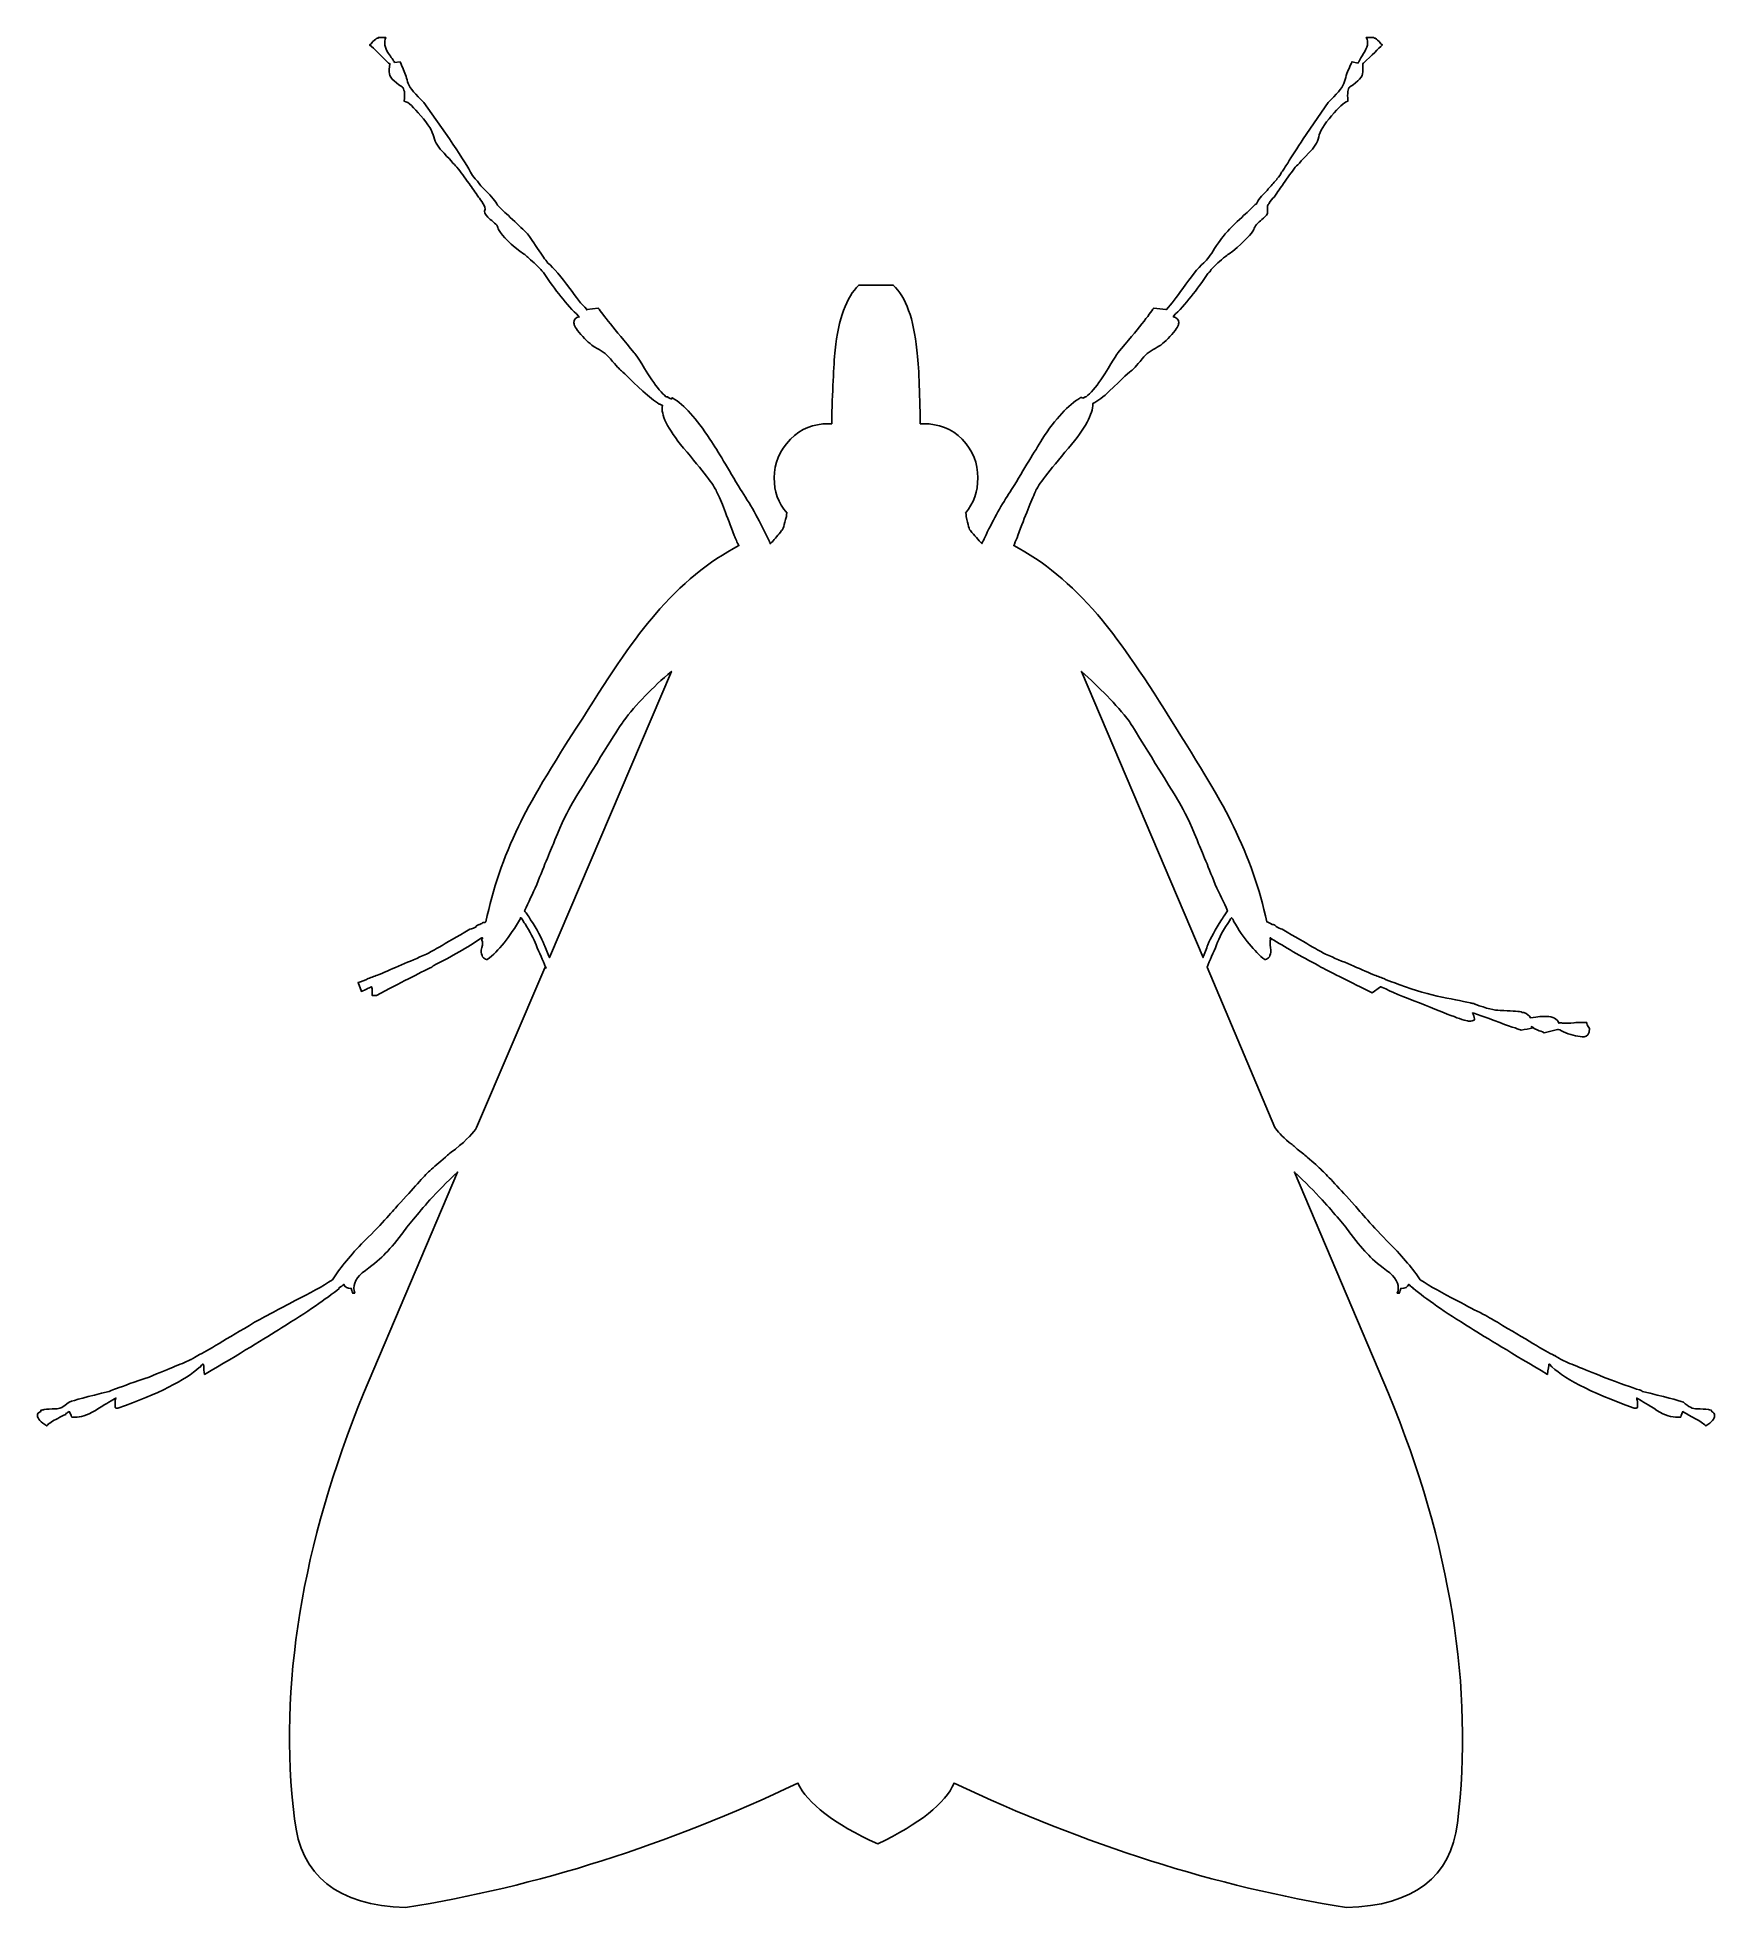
# Model space of a CAD drawing. Header units: centimetres. Extents: x -8.6 to 8.6, y -9.6 to 9.6.
import ezdxf

# ---------------------------------------------------------------- set-up
doc = ezdxf.new("R2010")
doc.units = ezdxf.units.CM
doc.header["$MEASUREMENT"] = 0
doc.layers.add('Camada 1', color=7, linetype='Continuous')

msp = doc.modelspace()

# ---------------------------------------------------------------- linework, layer by layer
at = {"layer": 'Camada 1'}
for points, knots in [([(5.17951, 9.58573), (5.15863, 9.60666), (5.14469, 9.62055), (5.13075, 9.62055), (5.13075, 9.62055), (5.12382, 9.62754), (5.12382, 9.62754), (5.12382, 9.62754), (5.12382, 9.62754), (5.12382, 9.62754), (5.04717, 9.62754), (5.04717, 9.62754), (5.04717, 9.62754), (5.07506, 9.5788), (5.06109, 9.52303), (5.01934, 9.46035), (5.01934, 9.46035), (4.99838, 9.42553), (4.98452, 9.40463), (4.97055, 9.37674), (4.97055, 9.37674), (4.97055, 9.37674), (4.96354, 9.36981), (4.96354, 9.36981), (4.96354, 9.36981), (4.96354, 9.36981), (4.96354, 9.36981), (4.96354, 9.36282), (4.96354, 9.36282), (4.96354, 9.36282), (4.90089, 9.37674), (4.90089, 9.37674), (4.90089, 9.37674), (4.89388, 9.35586), (4.88001, 9.33496), (4.87298, 9.30708), (4.87298, 9.30708), (4.84517, 9.2653), (4.83816, 9.20955), (4.81729, 9.15383), (4.81729, 9.15383), (4.79641, 9.09808), (4.74067, 9.04236), (4.65706, 8.95875), (4.65706, 8.95875), (4.65706, 8.95875), (4.3993, 8.58257), (4.3993, 8.58257), (4.3993, 8.58257), (4.33657, 8.49203), (4.28085, 8.40144), (4.23907, 8.33177), (4.23907, 8.33177), (4.21118, 8.29695), (4.19724, 8.26211), (4.17636, 8.24123), (4.17636, 8.24123), (4.1694, 8.22035), (4.14853, 8.19247), (4.12757, 8.17157), (4.12757, 8.17157), (4.12757, 8.17157), (4.12757, 8.17157), (4.12757, 8.16458), (4.12757, 8.16458), (4.10669, 8.1437), (4.07886, 8.10889), (4.04404, 8.07404), (4.04404, 8.07404), (4.037, 8.06708), (4.0301, 8.05311), (4.02308, 8.04618), (4.02308, 8.04618), (3.96736, 7.99739), (3.93251, 7.94863), (3.91857, 7.91381), (3.91857, 7.91381), (3.90471, 7.90685), (3.89769, 7.90685), (3.89769, 7.89989), (3.89769, 7.89989), (3.86287, 7.86504), (3.82107, 7.82324), (3.76537, 7.77448), (3.76537, 7.77448), (3.70264, 7.71876), (3.64692, 7.66304), (3.60509, 7.61427), (3.60509, 7.61427), (3.58419, 7.59337), (3.54244, 7.53765), (3.48669, 7.45404), (3.48669, 7.45404), (3.44486, 7.38438), (3.41004, 7.33559), (3.37519, 7.30775), (3.37519, 7.30775), (3.31254, 7.252), (3.24287, 7.16146), (3.15926, 7.04301), (3.15926, 7.04301), (3.09653, 6.95247), (3.04081, 6.88278), (2.99204, 6.82708), (2.99204, 6.82708), (2.99204, 6.82708), (2.98511, 6.82708), (2.98511, 6.82708), (2.98511, 6.82708), (2.98511, 6.82708), (2.85972, 6.84097), (2.85972, 6.84097), (2.85972, 6.84097), (2.81789, 6.77829), (2.69944, 6.62502), (2.49044, 6.3812), (2.49044, 6.3812), (2.48351, 6.37427), (2.42779, 6.27669), (2.31629, 6.10254), (2.31629, 6.10254), (2.26057, 6.02594), (2.21181, 5.96321), (2.16307, 5.92836), (2.16307, 5.92836), (2.15606, 5.92836), (2.15606, 5.92836), (2.15606, 5.92836), (2.15606, 5.92836), (2.15606, 5.92836), (2.14913, 5.92836), (2.14913, 5.92143), (2.14913, 5.92143), (2.14209, 5.92143), (2.14209, 5.92143), (2.14209, 5.92143), (2.14209, 5.92143), (2.14209, 5.92143), (2.14209, 5.92143), (2.14209, 5.92143), (2.14209, 5.92143), (2.13516, 5.91447), (2.13516, 5.91447), (2.12823, 5.91447), (2.12823, 5.91447), (2.12122, 5.91447), (2.12122, 5.91447), (2.11431, 5.92143), (2.11431, 5.92143), (2.10727, 5.92143), (2.10727, 5.92143), (2.10037, 5.91447), (2.10037, 5.91447), (2.10037, 5.91447), (2.10037, 5.91447), (2.10037, 5.91447), (2.10037, 5.91447), (1.98192, 5.84481), (1.8496, 5.70548), (1.71027, 5.4895), (1.71027, 5.4895), (1.63362, 5.36411), (1.52911, 5.18997), (1.39679, 4.97399), (1.39679, 4.97399), (1.31318, 4.84858), (1.22957, 4.70232), (1.14596, 4.5351), (1.14596, 4.5351), (1.13202, 4.50028), (1.11114, 4.4585), (1.09027, 4.4167), (1.09027, 4.4167), (1.05545, 4.45152), (1.01365, 4.50028), (0.97182, 4.54904), (0.97182, 4.54904), (0.96486, 4.55603), (0.94399, 4.60476), (0.93004, 4.69533), (0.93004, 4.69533), (0.93004, 4.70925), (0.93004, 4.72319), (0.92303, 4.73015), (0.92303, 4.73015), (1.00664, 4.83466), (1.04847, 4.95306), (1.04847, 5.09239), (1.04847, 5.09239), (1.04847, 5.24566), (0.99968, 5.37105), (0.88819, 5.48948), (0.88819, 5.48948), (0.77675, 5.60095), (0.64435, 5.64969), (0.49116, 5.64969), (0.49116, 5.64969), (0.48412, 5.64969), (0.4702, 5.64969), (0.45634, 5.64969), (0.45634, 5.64969), (0.4493, 5.9841), (0.4424, 6.24183), (0.42152, 6.40907), (0.42152, 6.40907), (0.38667, 6.72948), (0.31, 6.95244), (0.17768, 7.0778), (0.17768, 7.0778), (0.06618, 7.0778), (-0.0592, 7.0778), (-0.17766, 7.0778), (-0.17766, 7.0778), (-0.30305, 6.95241), (-0.38665, 6.72948), (-0.4215, 6.40907), (-0.4215, 6.40907), (-0.43542, 6.24185), (-0.44931, 5.9841), (-0.45632, 5.64969), (-0.45632, 5.64969), (-0.47024, 5.64969), (-0.48415, 5.64969), (-0.49114, 5.64969), (-0.49114, 5.64969), (-0.64441, 5.64969), (-0.76977, 5.60095), (-0.88122, 5.48948), (-0.88122, 5.48948), (-0.99274, 5.37103), (-1.04844, 5.24567), (-1.04844, 5.09239), (-1.04844, 5.09239), (-1.04844, 4.95306), (-1.00661, 4.83466), (-0.91604, 4.73015), (-0.91604, 4.73015), (-0.92305, 4.72319), (-0.92305, 4.70922), (-0.92305, 4.69533), (-0.92305, 4.69533), (-0.94395, 4.60476), (-0.95787, 4.556), (-0.97179, 4.54904), (-0.97179, 4.54904), (-1.00661, 4.50724), (-1.04145, 4.46543), (-1.06934, 4.43059), (-1.06934, 4.43059), (-1.06934, 4.43059), (-1.0763, 4.43059), (-1.0763, 4.43059), (-1.0763, 4.43059), (-1.0763, 4.43059), (-1.08331, 4.42366), (-1.08331, 4.42366), (-1.08331, 4.42366), (-1.08331, 4.41667), (-1.08331, 4.41667), (-1.09027, 4.41667), (-1.09027, 4.41667), (-1.09027, 4.41667), (-1.09027, 4.41667), (-1.09027, 4.41667), (-1.09027, 4.41667), (-1.09027, 4.42366), (-1.09027, 4.42366), (-1.09027, 4.42366), (-1.09027, 4.42366), (-1.09728, 4.43059), (-1.09728, 4.43059), (-1.09728, 4.43758), (-1.09728, 4.43758), (-1.09728, 4.43758), (-1.11816, 4.47938), (-1.11816, 4.47938), (-1.11816, 4.47938), (-1.20873, 4.66747), (-1.29927, 4.83466), (-1.39682, 4.97399), (-1.39682, 4.97399), (-1.52218, 5.18997), (-1.62669, 5.36412), (-1.7103, 5.4895), (-1.7103, 5.4895), (-1.84966, 5.70548), (-1.97502, 5.84478), (-2.09344, 5.91447), (-2.09344, 5.91447), (-2.09344, 5.91447), (-2.09344, 5.91447), (-2.09344, 5.91447), (-2.09344, 5.91447), (-2.1004, 5.92143), (-2.1004, 5.92143), (-2.1004, 5.90748), (-2.1004, 5.90748), (-2.1004, 5.90748), (-2.1004, 5.90748), (-2.1004, 5.90748), (-2.1004, 5.90748), (-2.1004, 5.90748), (-2.1004, 5.90748), (-2.10741, 5.90748), (-2.10741, 5.90748), (-2.11437, 5.90748), (-2.12127, 5.91447), (-2.12829, 5.91447), (-2.12829, 5.91447), (-2.12829, 5.91447), (-2.12829, 5.91447), (-2.13525, 5.92143), (-2.13525, 5.92143), (-2.13525, 5.92143), (-2.14225, 5.92144), (-2.14225, 5.92144), (-2.14225, 5.92144), (-2.14225, 5.92837), (-2.14921, 5.92837), (-2.14921, 5.92837), (-2.14921, 5.92837), (-2.15614, 5.92837), (-2.15614, 5.92837), (-2.16315, 5.92837), (-2.16315, 5.92837), (-2.2049, 5.96322), (-2.25369, 6.02595), (-2.30939, 6.10255), (-2.30939, 6.10255), (-2.42091, 6.27673), (-2.47661, 6.37428), (-2.49058, 6.38121), (-2.49058, 6.38121), (-2.69256, 6.62502), (-2.81795, 6.7783), (-2.85978, 6.84098), (-2.85978, 6.84098), (-2.85978, 6.84098), (-2.97823, 6.82709), (-2.97823, 6.82709), (-2.97823, 6.82709), (-2.97823, 6.82709), (-2.97823, 6.8201), (-2.97823, 6.8201), (-2.97823, 6.8201), (-2.97823, 6.82709), (-2.97823, 6.82709), (-2.97823, 6.82709), (-2.97823, 6.82709), (-3.03392, 6.88278), (-3.08967, 6.95248), (-3.15241, 7.04302), (-3.15241, 7.04302), (-3.24295, 7.16147), (-3.31262, 7.25199), (-3.38228, 7.30776), (-3.38228, 7.30776), (-3.40318, 7.33562), (-3.438, 7.38438), (-3.48679, 7.45405), (-3.48679, 7.45405), (-3.54251, 7.53763), (-3.57733, 7.59338), (-3.59823, 7.61428), (-3.59823, 7.61428), (-3.64699, 7.66304), (-3.70271, 7.71876), (-3.76545, 7.77449), (-3.76545, 7.77449), (-3.82117, 7.82325), (-3.86295, 7.86506), (-3.89777, 7.8999), (-3.89777, 7.8999), (-3.89777, 7.90686), (-3.90478, 7.90686), (-3.90478, 7.91382), (-3.90478, 7.91382), (-3.93261, 7.95562), (-3.97444, 8.01137), (-4.04411, 8.07405), (-4.04411, 8.07405), (-4.07893, 8.1089), (-4.0998, 8.14371), (-4.12071, 8.16459), (-4.12071, 8.16459), (-4.12772, 8.17158), (-4.12772, 8.17158), (-4.12772, 8.17158), (-4.12772, 8.17158), (-4.14862, 8.19248), (-4.16254, 8.22037), (-4.17643, 8.24124), (-4.17643, 8.24124), (-4.21826, 8.32485), (-4.29488, 8.43629), (-4.39244, 8.58258), (-4.39244, 8.58258), (-4.39244, 8.58258), (-4.65716, 8.95876), (-4.65716, 8.95876), (-4.65716, 8.95876), (-4.74077, 9.04237), (-4.79649, 9.09809), (-4.81737, 9.15384), (-4.81737, 9.15384), (-4.83131, 9.20258), (-4.84526, 9.24438), (-4.86616, 9.29317), (-4.86616, 9.29317), (-4.87309, 9.32103), (-4.88704, 9.34191), (-4.90098, 9.37675), (-4.90098, 9.37675), (-4.90098, 9.37675), (-4.9567, 9.36982), (-4.9567, 9.36982), (-4.9567, 9.36982), (-4.97064, 9.39072), (-4.99152, 9.42554), (-5.01943, 9.46036), (-5.01943, 9.46036), (-5.06121, 9.52304), (-5.06822, 9.57881), (-5.04726, 9.62755), (-5.04726, 9.62755), (-5.04726, 9.62755), (-5.12389, 9.62754), (-5.12389, 9.62754), (-5.12389, 9.62754), (-5.12389, 9.62754), (-5.12389, 9.62754), (-5.12389, 9.62055), (-5.12389, 9.62055), (-5.14479, 9.62055), (-5.15871, 9.60663), (-5.17961, 9.58573), (-5.17961, 9.58573), (-5.19355, 9.56483), (-5.2075, 9.55091), (-5.21443, 9.55091), (-5.21443, 9.55091), (-5.16567, 9.50913), (-5.10301, 9.4464), (-5.01938, 9.36284), (-5.01938, 9.36284), (-5.01237, 9.36284), (-5.01237, 9.35588), (-5.00544, 9.35588), (-5.00544, 9.35588), (-5.0124, 9.30709), (-5.0124, 9.28622), (-5.0124, 9.27227), (-5.0124, 9.27227), (-5.0124, 9.22353), (-4.97062, 9.17474), (-4.88008, 9.11902), (-4.88008, 9.11902), (-4.8592, 9.09809), (-4.84526, 9.05634), (-4.8592, 8.97273), (-4.8592, 8.97273), (-4.81041, 8.95879), (-4.76162, 8.91002), (-4.68502, 8.81946), (-4.68502, 8.81946), (-4.60834, 8.73588), (-4.56657, 8.65923), (-4.55262, 8.60353), (-4.55262, 8.60353), (-4.53868, 8.5408), (-4.50386, 8.49206), (-4.44814, 8.43631), (-4.44814, 8.43631), (-4.37152, 8.35273), (-4.32275, 8.29698), (-4.31574, 8.29005), (-4.31574, 8.29005), (-4.27396, 8.24126), (-4.23914, 8.18557), (-4.19035, 8.12283), (-4.19035, 8.12283), (-4.19035, 8.12283), (-4.19035, 8.12283), (-4.19035, 8.12283), (-4.19035, 8.12283), (-4.15553, 8.08105), (-4.1277, 8.03229), (-4.09285, 7.9835), (-4.09285, 7.9835), (-4.07891, 7.96958), (-4.06496, 7.94868), (-4.04409, 7.91384), (-4.04409, 7.91384), (-4.03015, 7.89294), (-4.01618, 7.86508), (-4.03015, 7.83722), (-4.03015, 7.83722), (-4.03015, 7.80933), (-4.00925, 7.78843), (-3.97443, 7.75361), (-3.97443, 7.75361), (-3.92567, 7.71879), (-3.89082, 7.69093), (-3.89082, 7.65608), (-3.89082, 7.65608), (-3.86994, 7.61428), (-3.80028, 7.53067), (-3.66788, 7.42616), (-3.66788, 7.42616), (-3.63306, 7.40528), (-3.59822, 7.37742), (-3.57734, 7.3565), (-3.57734, 7.3565), (-3.52162, 7.30776), (-3.47979, 7.26596), (-3.45195, 7.2381), (-3.45195, 7.2381), (-3.43801, 7.21717), (-3.42406, 7.21024), (-3.41713, 7.1963), (-3.41713, 7.1963), (-3.30563, 7.02911), (-3.18726, 6.87584), (-3.06179, 6.75744), (-3.06179, 6.75744), (-3.06179, 6.75048), (-3.05486, 6.75048), (-3.05486, 6.75048), (-3.05486, 6.75048), (-3.09661, 6.74349), (-3.11055, 6.72262), (-3.11055, 6.68777), (-3.11055, 6.68777), (-3.11055, 6.66684), (-3.08967, 6.62504), (-3.04089, 6.56932), (-3.04089, 6.56932), (-2.9852, 6.50661), (-2.93641, 6.46481), (-2.89463, 6.43698), (-2.89463, 6.43698), (-2.83192, 6.40912), (-2.78313, 6.3743), (-2.73442, 6.31853), (-2.73442, 6.31853), (-2.67169, 6.24191), (-2.63684, 6.20706), (-2.62991, 6.20013), (-2.62991, 6.20013), (-2.61599, 6.19314), (-2.53929, 6.11652), (-2.39999, 5.98415), (-2.39999, 5.98415), (-2.33734, 5.9284), (-2.28162, 5.88662), (-2.23285, 5.85181), (-2.23285, 5.85181), (-2.23285, 5.85181), (-2.22583, 5.8518), (-2.22583, 5.8518), (-2.22583, 5.8518), (-2.2189, 5.84481), (-2.20495, 5.84481), (-2.19802, 5.83786), (-2.19802, 5.83786), (-2.2189, 5.74732), (-2.14923, 5.601), (-1.98201, 5.399), (-1.98201, 5.399), (-1.78003, 5.16212), (-1.66851, 5.01586), (-1.6407, 4.95312), (-1.6407, 4.95312), (-1.59191, 4.84864), (-1.53622, 4.70235), (-1.45954, 4.50031), (-1.45954, 4.50031), (-1.44568, 4.46549), (-1.43171, 4.43065), (-1.41083, 4.39583), (-1.41083, 4.39583), (-1.7173, 4.2356), (-2.0099, 3.99877), (-2.27459, 3.68529), (-2.27459, 3.68529), (-2.47665, 3.45537), (-2.72049, 3.10011), (-3.02003, 2.61942), (-3.02003, 2.61942), (-3.34745, 2.11785), (-3.56338, 1.74862), (-3.68183, 1.50481), (-3.68183, 1.50481), (-3.8351, 1.18437), (-3.94655, 0.85695), (-4.01621, 0.52257), (-4.01621, 0.52257), (-4.02322, 0.52257), (-4.02322, 0.51558), (-4.02322, 0.51558), (-4.02322, 0.51558), (-4.02322, 0.51558), (-4.04413, 0.51558), (-4.04413, 0.51558), (-4.04413, 0.51558), (-4.05106, 0.50862), (-4.06501, 0.50164), (-4.07895, 0.49465), (-4.07895, 0.49465), (-4.08588, 0.49465), (-4.09983, 0.48772), (-4.11377, 0.48073), (-4.11377, 0.48073), (-4.11377, 0.48073), (-4.11377, 0.48073), (-4.11377, 0.47374), (-4.11377, 0.47374), (-4.13465, 0.4598), (-4.15555, 0.45286), (-4.18343, 0.44588), (-4.18343, 0.44588), (-4.45508, 0.28562), (-4.60142, 0.20207), (-4.62925, 0.1881), (-4.62925, 0.1881), (-4.81041, 0.11148), (-4.97062, 0.04181), (-5.1169, -0.02087), (-5.1169, -0.02087), (-5.15873, -0.03479), (-5.19358, -0.04873), (-5.2284, -0.06267), (-5.2284, -0.06267), (-5.26322, -0.07661), (-5.29806, -0.09749), (-5.33288, -0.10445), (-5.33288, -0.10445), (-5.33288, -0.10445), (-5.29806, -0.19499), (-5.29806, -0.19499), (-5.29806, -0.19499), (-5.29806, -0.19499), (-5.29806, -0.19499), (-5.29806, -0.19499), (-5.29806, -0.19499), (-5.25623, -0.17411), (-5.22138, -0.16017), (-5.19358, -0.14628), (-5.19358, -0.14628), (-5.19358, -0.14628), (-5.18657, -0.16716), (-5.18657, -0.16716), (-5.18657, -0.16716), (-5.18657, -0.16716), (-5.18657, -0.23685), (-5.18657, -0.23685), (-5.18657, -0.23685), (-5.18657, -0.23685), (-5.1448, -0.23684), (-5.1448, -0.23684), (-5.1448, -0.23684), (-4.89403, -0.10444), (-4.70594, -0.00694), (-4.57354, 0.05579), (-4.57354, 0.05579), (-4.57354, 0.05579), (-4.5596, 0.06973), (-4.5596, 0.06973), (-4.5596, 0.06973), (-4.36455, 0.16726), (-4.20434, 0.2578), (-4.07195, 0.34839), (-4.07195, 0.34839), (-4.06502, 0.34839), (-4.06502, 0.34839), (-4.06502, 0.34839), (-4.06502, 0.34839), (-4.06502, 0.35532), (-4.06502, 0.35532), (-4.05809, 0.35532), (-4.05809, 0.35532), (-4.05809, 0.35532), (-4.05809, 0.35532), (-4.05809, 0.35532), (-4.05809, 0.35532), (-4.05809, 0.35532), (-4.05106, 0.35532), (-4.05106, 0.35532), (-4.05106, 0.35532), (-4.05106, 0.35532), (-4.05106, 0.35532), (-4.05106, 0.35532), (-4.05106, 0.35532), (-4.05106, 0.35532), (-4.05106, 0.35532), (-4.05106, 0.35532), (-4.05106, 0.35532), (-4.05106, 0.35532), (-4.05106, 0.35532), (-4.05106, 0.35532), (-4.05106, 0.35532), (-4.05106, 0.34839), (-4.05106, 0.34839), (-4.05106, 0.34839), (-4.05106, 0.34839), (-4.05807, 0.34839), (-4.05807, 0.34839), (-4.05807, 0.34143), (-4.05807, 0.34143), (-4.05807, 0.34143), (-4.05807, 0.34143), (-4.05807, 0.34143), (-4.05807, 0.34143), (-4.05807, 0.33444), (-4.05807, 0.32749), (-4.05106, 0.3205), (-4.05106, 0.3205), (-4.05106, 0.29962), (-4.05106, 0.26478), (-4.065, 0.22996), (-4.065, 0.22996), (-4.065, 0.17427), (-4.04412, 0.13942), (-4.00928, 0.13243), (-4.00928, 0.13243), (-4.00928, 0.13243), (-4.00227, 0.13244), (-4.00227, 0.13244), (-4.00227, 0.13244), (-3.8839, 0.22298), (-3.7724, 0.36231), (-3.66096, 0.55739), (-3.66096, 0.55739), (-3.66096, 0.55739), (-3.66096, 0.55739), (-3.66096, 0.55739), (-3.66096, 0.55739), (-3.66096, 0.55739), (-3.66096, 0.56432), (-3.66096, 0.56432), (-3.66096, 0.56432), (-3.66096, 0.56432), (-3.66096, 0.56432), (-3.66096, 0.56432), (-3.66096, 0.56432), (-3.66096, 0.56432), (-3.66096, 0.56432), (-3.66096, 0.56432), (-3.66096, 0.56432), (-3.66096, 0.56432), (-3.66096, 0.56432), (-3.65395, 0.56432), (-3.65395, 0.56432), (-3.64702, 0.55739), (-3.64702, 0.55043), (-3.64009, 0.54344), (-3.64009, 0.54344), (-3.63308, 0.5295), (-3.62615, 0.51558), (-3.6122, 0.50164), (-3.6122, 0.50164), (-3.56341, 0.41806), (-3.52166, 0.34839), (-3.50076, 0.28566), (-3.50076, 0.28566), (-3.46594, 0.20208), (-3.4311, 0.12545), (-3.40321, 0.05579), (-3.40321, 0.05579), (-3.40321, 0.05579), (-3.40321, 0.05579), (-3.40321, 0.05579), (-3.40321, 0.05579), (-3.40321, 0.05579), (-3.39627, 0.05579), (-3.39627, 0.05579), (-3.39627, 0.05579), (-3.39627, 0.05579), (-3.4032, 0.04185), (-3.4032, 0.04185), (-3.4032, 0.04185), (-3.4032, 0.04185), (-3.41013, 0.04884), (-3.41013, 0.04884), (-3.41013, 0.04884), (-3.41013, 0.04884), (-4.11379, -1.59525), (-4.11379, -1.59525), (-4.11379, -1.59525), (-4.13467, -1.64404), (-4.21129, -1.72061), (-4.32972, -1.81819), (-4.32972, -1.81819), (-4.37155, -1.84602), (-4.4064, -1.87388), (-4.4342, -1.90172), (-4.4342, -1.90172), (-4.49693, -1.95749), (-4.55265, -1.9993), (-4.59443, -2.04108), (-4.59443, -2.04108), (-4.65716, -2.09685), (-4.76165, -2.22224), (-4.92185, -2.39639), (-4.92185, -2.39639), (-4.98458, -2.46608), (-5.10304, -2.60538), (-5.29806, -2.7935), (-5.29806, -2.7935), (-5.43038, -2.93283), (-5.52793, -3.05822), (-5.59759, -3.1627), (-5.59759, -3.1627), (-5.7021, -3.23236), (-5.82746, -3.30206), (-5.98073, -3.37863), (-5.98073, -3.37863), (-6.06434, -3.42049), (-6.14094, -3.46224), (-6.20367, -3.49708), (-6.20367, -3.49708), (-6.29421, -3.54587), (-6.36388, -3.58069), (-6.39872, -3.60156), (-6.39872, -3.60156), (-6.69132, -3.77574), (-6.88637, -3.89419), (-6.98393, -3.94295), (-6.98393, -3.94295), (-6.98393, -3.94295), (-6.98393, -3.94295), (-6.98393, -3.94295), (-6.98393, -3.94295), (-6.98393, -3.94295), (-7.01875, -3.96383), (-7.01875, -3.96383), (-7.01875, -3.96383), (-7.02568, -3.97079), (-7.03264, -3.97079), (-7.03965, -3.97777), (-7.03965, -3.97777), (-7.04658, -3.9847), (-7.05359, -3.9847), (-7.05359, -3.9847), (-7.05359, -3.9847), (-7.12325, -4.01952), (-7.26954, -4.07527), (-7.48547, -4.16581), (-7.48547, -4.16581), (-7.63181, -4.2146), (-7.75024, -4.25643), (-7.8199, -4.28426), (-7.8199, -4.28426), (-7.84773, -4.29127), (-7.86861, -4.2982), (-7.8965, -4.31217), (-7.8965, -4.31217), (-8.11944, -4.36786), (-8.25877, -4.40271), (-8.30753, -4.42361), (-8.30753, -4.42361), (-8.34235, -4.4515), (-8.36328, -4.46544), (-8.38415, -4.4793), (-8.38415, -4.4793), (-8.41201, -4.48631), (-8.42595, -4.49324), (-8.44683, -4.49324), (-8.44683, -4.49324), (-8.49562, -4.49324), (-8.53742, -4.49324), (-8.56528, -4.50025), (-8.56528, -4.50025), (-8.57227, -4.50025), (-8.58618, -4.50718), (-8.6001, -4.50718), (-8.6001, -4.50718), (-8.6001, -4.50718), (-8.6001, -4.51414), (-8.6001, -4.52112), (-8.6001, -4.52112), (-8.62089, -4.52815), (-8.63484, -4.54209), (-8.63484, -4.56296), (-8.63484, -4.56296), (-8.63484, -4.59085), (-8.60002, -4.63262), (-8.53731, -4.66744), (-8.53731, -4.66744), (-8.51638, -4.63961), (-8.48156, -4.61865), (-8.42584, -4.59082), (-8.42584, -4.59082), (-8.39798, -4.5769), (-8.37009, -4.556), (-8.34223, -4.54899), (-8.34223, -4.54899), (-8.34223, -4.54899), (-8.34223, -4.54899), (-8.34223, -4.54206), (-8.34223, -4.54206), (-8.32831, -4.5351), (-8.32133, -4.52812), (-8.30741, -4.52116), (-8.30741, -4.52116), (-8.28651, -4.55598), (-8.28651, -4.57688), (-8.27955, -4.57688), (-8.27955, -4.57688), (-8.27955, -4.57688), (-8.25865, -4.57688), (-8.22383, -4.57688), (-8.22383, -4.57688), (-8.17507, -4.57688), (-8.09844, -4.54897), (-8.00089, -4.48631), (-8.00089, -4.48631), (-7.92427, -4.43752), (-7.86156, -4.4027), (-7.82671, -4.38183), (-7.82671, -4.38183), (-7.83364, -4.39577), (-7.83364, -4.40966), (-7.83364, -4.43752), (-7.83364, -4.43752), (-7.83364, -4.46543), (-7.83364, -4.4793), (-7.83364, -4.4793), (-7.83364, -4.4793), (-7.83364, -4.48631), (-7.82671, -4.48631), (-7.80581, -4.48631), (-7.80581, -4.48631), (-7.38785, -4.34), (-7.10916, -4.19371), (-6.96986, -4.06832), (-6.96986, -4.06832), (-6.95592, -4.06131), (-6.94896, -4.04744), (-6.93501, -4.0335), (-6.93501, -4.0335), (-6.93501, -4.0335), (-6.92801, -4.03351), (-6.92801, -4.03351), (-6.92801, -4.03351), (-6.92801, -4.04047), (-6.92108, -4.04745), (-6.92108, -4.05441), (-6.92108, -4.05441), (-6.92108, -4.06134), (-6.92108, -4.06134), (-6.92108, -4.06833), (-6.92108, -4.06833), (-6.92108, -4.08227), (-6.92108, -4.10315), (-6.91415, -4.13799), (-6.91415, -4.13799), (-6.54487, -3.92201), (-6.28717, -3.76178), (-6.11995, -3.65729), (-6.11995, -3.65729), (-5.85526, -3.49706), (-5.66021, -3.35776), (-5.52781, -3.25324), (-5.52781, -3.25324), (-5.52781, -3.25324), (-5.52781, -3.25324), (-5.52781, -3.24628), (-5.52781, -3.24628), (-5.50691, -3.23234), (-5.49299, -3.22532), (-5.47902, -3.21146), (-5.47902, -3.21146), (-5.47209, -3.23929), (-5.4442, -3.25324), (-5.40242, -3.25324), (-5.40242, -3.25324), (-5.40242, -3.26716), (-5.39541, -3.28113), (-5.38848, -3.30203), (-5.38848, -3.30203), (-5.38848, -3.30203), (-5.36758, -3.30204), (-5.36758, -3.30204), (-5.36758, -3.30204), (-5.38848, -3.23235), (-5.36758, -3.16268), (-5.29093, -3.09305), (-5.29093, -3.09305), (-5.19343, -3.02339), (-5.12377, -2.96065), (-5.06807, -2.91186), (-5.06807, -2.91186), (-5.01928, -2.85617), (-4.94962, -2.7865), (-4.88688, -2.69593), (-4.88688, -2.69593), (-4.81722, -2.60539), (-4.71974, -2.48696), (-4.59428, -2.34067), (-4.59428, -2.34067), (-4.51766, -2.25706), (-4.4201, -2.15951), (-4.30869, -2.055), (-4.30869, -2.055), (-4.30869, -2.055), (-5.27704, -4.33304), (-5.27704, -4.33304), (-5.27704, -4.33304), (-5.91096, -5.89353), (-6.1548, -7.34948), (-5.98755, -8.71491), (-5.98755, -8.71491), (-5.9249, -9.30006), (-5.54173, -9.60661), (-4.84511, -9.62748), (-4.84511, -9.62748), (-3.49359, -9.41155), (-2.14911, -8.98655), (-0.80461, -8.34565), (-0.80461, -8.34565), (-0.70706, -8.55462), (-0.43541, -8.76364), (0.0174, -8.97261), (0.0174, -8.97261), (0.44931, -8.76364), (0.71402, -8.55462), (0.80464, -8.34565), (0.80464, -8.34565), (2.15608, -8.98658), (3.50061, -9.41155), (4.84517, -9.62748), (4.84517, -9.62748), (5.54179, -9.6066), (5.91795, -9.31398), (5.98761, -8.75668), (5.98761, -8.75668), (6.15483, -7.36341), (5.91795, -5.89352), (5.27704, -4.33303), (5.27704, -4.33303), (5.27704, -4.33303), (4.30874, -2.05499), (4.30874, -2.05499), (4.30874, -2.05499), (4.42016, -2.1595), (4.51771, -2.25705), (4.59433, -2.34066), (4.59433, -2.34066), (4.72673, -2.48692), (4.8242, -2.60538), (4.89386, -2.69592), (4.89386, -2.69592), (4.95657, -2.78649), (5.0193, -2.85615), (5.07502, -2.91185), (5.07502, -2.91185), (5.1168, -2.96064), (5.19347, -3.02337), (5.29095, -3.09304), (5.29095, -3.09304), (5.36763, -3.1627), (5.39546, -3.23237), (5.36763, -3.30203), (5.36763, -3.30203), (5.36763, -3.30203), (5.36763, -3.30203), (5.36763, -3.30203), (5.36763, -3.30203), (5.36763, -3.30203), (5.38853, -3.30204), (5.38853, -3.30204), (5.38853, -3.30204), (5.39549, -3.28114), (5.40247, -3.26719), (5.40247, -3.25325), (5.40247, -3.25325), (5.45118, -3.25325), (5.47213, -3.23931), (5.486, -3.21147), (5.486, -3.21147), (5.49994, -3.22533), (5.50696, -3.23235), (5.52783, -3.24629), (5.52783, -3.24629), (5.52783, -3.25325), (5.52783, -3.25325), (5.53479, -3.25325), (5.53479, -3.25325), (5.66015, -3.35773), (5.85528, -3.49706), (6.12, -3.6573), (6.12, -3.6573), (6.28714, -3.76178), (6.55191, -3.92202), (6.91412, -4.138), (6.91412, -4.138), (6.92113, -4.08231), (6.92806, -4.04746), (6.92806, -4.03352), (6.92806, -4.03352), (6.92806, -4.03352), (6.93507, -4.03351), (6.93507, -4.03351), (6.93507, -4.03351), (7.06046, -4.17287), (7.34605, -4.3191), (7.80587, -4.48632), (7.80587, -4.48632), (7.81973, -4.48632), (7.8337, -4.48632), (7.84069, -4.47931), (7.84069, -4.47931), (7.84069, -4.47931), (7.84069, -4.46545), (7.84069, -4.43753), (7.84069, -4.43753), (7.84069, -4.40964), (7.83368, -4.39578), (7.83368, -4.38184), (7.83368, -4.38184), (7.8685, -4.40272), (7.92425, -4.43753), (8.00783, -4.48632), (8.00783, -4.48632), (8.0984, -4.54897), (8.16806, -4.57689), (8.23079, -4.57689), (8.23079, -4.57689), (8.25868, -4.57689), (8.27958, -4.57689), (8.28648, -4.57689), (8.28648, -4.57689), (8.28648, -4.57689), (8.29349, -4.55599), (8.30736, -4.52117), (8.30736, -4.52117), (8.34218, -4.54207), (8.37702, -4.56295), (8.43283, -4.59083), (8.43283, -4.59083), (8.48154, -4.61866), (8.51636, -4.63962), (8.54425, -4.66745), (8.54425, -4.66745), (8.60698, -4.63263), (8.63482, -4.59083), (8.63482, -4.56297), (8.63482, -4.56297), (8.63482, -4.54209), (8.62088, -4.52815), (8.60699, -4.52119), (8.60699, -4.52119), (8.60699, -4.51418), (8.59998, -4.50725), (8.59998, -4.50725), (8.59998, -4.50725), (8.58604, -4.50725), (8.57908, -4.50032), (8.57215, -4.50032), (8.57215, -4.50032), (8.53733, -4.49331), (8.50249, -4.49331), (8.4537, -4.49331), (8.4537, -4.49331), (8.41187, -4.49331), (8.36313, -4.47241), (8.31437, -4.42365), (8.31437, -4.42365), (8.25865, -4.40275), (8.11932, -4.36793), (7.88937, -4.31221), (7.88937, -4.31221), (7.88244, -4.3052), (7.87551, -4.29827), (7.86156, -4.29827), (7.86156, -4.29827), (7.78488, -4.27739), (7.66651, -4.22861), (7.49233, -4.16587), (7.49233, -4.16587), (7.26939, -4.07533), (7.12308, -4.01961), (7.05341, -3.98476), (7.05341, -3.98476), (7.05341, -3.98476), (7.03251, -3.97084), (6.99769, -3.94994), (6.99769, -3.94994), (6.99769, -3.94994), (6.99076, -3.94994), (6.99076, -3.94301), (6.99076, -3.94301), (6.99076, -3.94301), (6.99076, -3.94301), (6.99076, -3.94301), (6.99076, -3.94301), (6.99076, -3.94301), (6.9837, -3.94299), (6.9837, -3.94299), (6.9837, -3.94299), (6.8862, -3.8942), (6.69118, -3.77577), (6.39857, -3.6016), (6.39857, -3.6016), (6.33586, -3.55985), (6.19651, -3.49018), (5.98058, -3.37866), (5.98058, -3.37866), (5.83427, -3.30206), (5.70885, -3.2324), (5.60437, -3.16273), (5.60437, -3.16273), (5.53471, -3.05825), (5.43022, -2.93286), (5.29087, -2.79353), (5.29087, -2.79353), (5.10976, -2.60544), (4.9844, -2.46611), (4.92863, -2.39642), (4.92863, -2.39642), (4.7684, -2.22227), (4.65696, -2.09691), (4.59425, -2.04111), (4.59425, -2.04111), (4.55943, -1.99933), (4.50368, -1.95755), (4.44098, -1.90175), (4.44098, -1.90175), (4.40616, -1.87392), (4.37833, -1.84606), (4.33647, -1.81822), (4.33647, -1.81822), (4.30866, -1.79031), (4.28078, -1.76943), (4.25294, -1.74856), (4.25294, -1.74856), (4.17629, -1.68583), (4.13449, -1.63011), (4.10663, -1.59529), (4.10663, -1.59529), (4.10663, -1.59529), (3.40998, 0.05576), (3.40998, 0.05576), (3.40998, 0.05576), (3.43789, 0.12542), (3.47271, 0.20205), (3.50756, 0.28563), (3.50756, 0.28563), (3.52844, 0.35529), (3.57722, 0.4389), (3.64689, 0.54341), (3.64689, 0.54341), (3.64689, 0.5504), (3.65385, 0.55735), (3.66083, 0.56429), (3.66083, 0.56429), (3.66083, 0.56429), (3.66083, 0.56429), (3.66083, 0.56429), (3.66083, 0.56429), (3.66083, 0.56429), (3.66776, 0.55736), (3.66776, 0.55736), (3.66776, 0.55736), (3.67472, 0.54342), (3.6817, 0.53643), (3.6817, 0.52947), (3.6817, 0.52947), (3.78618, 0.34836), (3.89763, 0.21599), (4.00211, 0.13241), (4.00211, 0.13241), (4.00211, 0.13241), (4.00915, 0.13241), (4.00915, 0.13241), (4.00915, 0.13241), (4.04397, 0.13937), (4.06484, 0.17421), (4.06484, 0.22994), (4.06484, 0.22994), (4.05783, 0.26476), (4.05783, 0.2996), (4.05783, 0.32048), (4.05783, 0.32048), (4.05783, 0.32747), (4.05783, 0.33442), (4.06484, 0.34141), (4.06484, 0.34141), (4.05783, 0.34141), (4.05783, 0.34837), (4.05783, 0.34837), (4.05783, 0.34837), (4.05783, 0.34837), (4.05783, 0.34837), (4.05783, 0.3553), (4.05783, 0.3553), (4.05783, 0.3553), (4.05783, 0.3553), (4.05783, 0.3553), (4.05783, 0.3553), (4.05783, 0.3553), (4.05783, 0.3553), (4.05783, 0.3553), (4.05783, 0.3553), (4.05783, 0.3553), (4.05783, 0.3553), (4.05783, 0.3553), (4.05783, 0.3553), (4.05783, 0.3553), (4.05783, 0.3553), (4.05783, 0.3553), (4.05783, 0.3553), (4.06484, 0.3553), (4.06484, 0.3553), (4.06484, 0.3553), (4.06484, 0.3553), (4.06484, 0.3553), (4.06484, 0.3553), (4.0718, 0.34837), (4.0718, 0.34837), (4.20417, 0.26476), (4.37133, 0.16724), (4.55945, 0.06971), (4.55945, 0.06971), (4.56646, 0.06272), (4.57337, 0.06272), (4.58033, 0.05577), (4.58033, 0.05577), (4.70577, -0.00694), (4.87994, -0.0975), (5.10981, -0.20895), (5.10981, -0.20895), (5.10981, -0.20895), (5.19342, -0.1463), (5.19342, -0.1463), (5.19342, -0.1463), (5.19342, -0.1463), (5.19342, -0.1463), (5.19342, -0.1463), (5.19342, -0.1463), (5.19342, -0.1463), (5.19342, -0.1463), (5.19342, -0.1463), (5.19342, -0.1463), (5.20038, -0.1463), (5.20728, -0.1463), (5.20728, -0.15326), (5.20728, -0.15326), (5.20728, -0.15326), (5.20728, -0.15326), (5.20728, -0.15326), (5.20728, -0.15326), (5.21432, -0.15326), (5.21432, -0.15326), (5.21432, -0.15326), (5.21432, -0.15326), (5.2979, -0.19501), (5.43025, -0.25081), (5.59744, -0.31347), (5.59744, -0.31347), (5.90393, -0.43886), (6.06422, -0.50159), (6.1129, -0.50159), (6.1129, -0.50159), (6.12684, -0.50159), (6.14775, -0.49463), (6.16169, -0.48765), (6.16169, -0.48765), (6.16169, -0.47371), (6.16169, -0.45283), (6.14777, -0.43193), (6.14777, -0.43193), (6.14777, -0.43193), (6.14777, -0.425), (6.14777, -0.425), (6.14777, -0.425), (6.14777, -0.41799), (6.14081, -0.41799), (6.14081, -0.41799), (6.14081, -0.41799), (6.14777, -0.41799), (6.15475, -0.41799), (6.15475, -0.41799), (6.15475, -0.41799), (6.37068, -0.49464), (6.51001, -0.55036), (6.57967, -0.57126), (6.57967, -0.57126), (6.61449, -0.58518), (6.63539, -0.59214), (6.6424, -0.59214), (6.6424, -0.59214), (6.68415, -0.58518), (6.72601, -0.5782), (6.76776, -0.57126), (6.76776, -0.57126), (6.76083, -0.5643), (6.75384, -0.5643), (6.74688, -0.55732), (6.74688, -0.55732), (6.74688, -0.55732), (6.77471, -0.57126), (6.77471, -0.57126), (6.77471, -0.57126), (6.77471, -0.57126), (6.76778, -0.57125), (6.76778, -0.57125), (6.76778, -0.57125), (6.79569, -0.58517), (6.83051, -0.59914), (6.87922, -0.62001), (6.87922, -0.62001), (6.87922, -0.62001), (7.01855, -0.58519), (7.01855, -0.58519), (7.01855, -0.58519), (7.01855, -0.58519), (7.01855, -0.58519), (7.01855, -0.58519), (7.01855, -0.58519), (7.02559, -0.58519), (7.02559, -0.58519), (7.02559, -0.58519), (7.02559, -0.58519), (7.04647, -0.59215), (7.06734, -0.60609), (7.10219, -0.62001), (7.10219, -0.62001), (7.17188, -0.64784), (7.24155, -0.66179), (7.29031, -0.66179), (7.29031, -0.66179), (7.32513, -0.66179), (7.346, -0.63396), (7.346, -0.57818), (7.346, -0.57818), (7.32512, -0.55035), (7.31817, -0.52249), (7.31817, -0.51553), (7.31817, -0.51553), (7.31817, -0.51553), (7.20667, -0.51553), (7.20667, -0.51553), (7.20667, -0.51553), (7.18577, -0.52249), (7.13698, -0.52249), (7.06731, -0.52249), (7.06731, -0.52249), (7.05339, -0.51553), (7.03948, -0.51553), (7.03249, -0.52249), (7.03249, -0.52249), (7.01161, -0.4737), (6.96984, -0.45283), (6.90713, -0.45283), (6.90713, -0.45283), (6.86535, -0.45283), (6.81656, -0.45283), (6.73991, -0.46675), (6.73991, -0.46675), (6.72605, -0.44587), (6.70509, -0.425), (6.67025, -0.41106), (6.67025, -0.41106), (6.65639, -0.41106), (6.64935, -0.41106), (6.64242, -0.40405), (6.64242, -0.40405), (6.6076, -0.39709), (6.5309, -0.39709), (6.42641, -0.39019), (6.42641, -0.39019), (6.37072, -0.39019), (6.28708, -0.36923), (6.16871, -0.32746), (6.16871, -0.32746), (6.16871, -0.32746), (6.16871, -0.32746), (6.16871, -0.32746), (6.16871, -0.32746), (6.16871, -0.32746), (6.1617, -0.32746), (6.15479, -0.32053), (6.15479, -0.32053), (6.15479, -0.32053), (6.15479, -0.32053), (6.15479, -0.32053), (6.15479, -0.32053), (6.15479, -0.32053), (6.15479, -0.32053), (6.15479, -0.32053), (6.15479, -0.32053), (6.14085, -0.32053), (6.12688, -0.31349), (6.11997, -0.31349), (6.11997, -0.31349), (6.0294, -0.29261), (5.91791, -0.27174), (5.77858, -0.24383), (5.77858, -0.24383), (5.63925, -0.20901), (5.49995, -0.16721), (5.33278, -0.1045), (5.33278, -0.1045), (5.29793, -0.09754), (5.26309, -0.07667), (5.22827, -0.06272), (5.22827, -0.06272), (5.19345, -0.04877), (5.15861, -0.03483), (5.11677, -0.02092), (5.11677, -0.02092), (4.97744, 0.04176), (4.81028, 0.11142), (4.62912, 0.18805), (4.62912, 0.18805), (4.60129, 0.20199), (4.45494, 0.28558), (4.1833, 0.44583), (4.1833, 0.44583), (4.16234, 0.45282), (4.14147, 0.45975), (4.12057, 0.47369), (4.12057, 0.47369), (4.11364, 0.48068), (4.11364, 0.48068), (4.11364, 0.48068), (4.11364, 0.48068), (4.10663, 0.48767), (4.09268, 0.4946), (4.07882, 0.4946), (4.07882, 0.4946), (4.05786, 0.50854), (4.03696, 0.51553), (4.02305, 0.52249), (4.02305, 0.52249), (3.95339, 0.85687), (3.83501, 1.18429), (3.68174, 1.50473), (3.68174, 1.50473), (3.56329, 1.74854), (3.34037, 2.1178), (3.02687, 2.61934), (3.02687, 2.61934), (2.72734, 3.10004), (2.47656, 3.45529), (2.28146, 3.68521), (2.28146, 3.68521), (2.00979, 3.99869), (1.72417, 4.23554), (1.41767, 4.39575), (1.41767, 4.39575), (1.41767, 4.39575), (1.41767, 4.39575), (1.41767, 4.39575), (1.41767, 4.39575), (1.41767, 4.39575), (1.42463, 4.40969), (1.42463, 4.40969), (1.42463, 4.40969), (1.43164, 4.44451), (1.45252, 4.46541), (1.45945, 4.50023), (1.45945, 4.50023), (1.5361, 4.70229), (1.59878, 4.84855), (1.64061, 4.95304), (1.64061, 4.95304), (1.66844, 5.01577), (1.77997, 5.16203), (1.98192, 5.39892), (1.98192, 5.39892), (2.15607, 5.60093), (2.23275, 5.75418), (2.23275, 5.85173), (2.23275, 5.85173), (2.23275, 5.85173), (2.23275, 5.85866), (2.23275, 5.85866), (2.23275, 5.85866), (2.28844, 5.88655), (2.34417, 5.92832), (2.39989, 5.98407), (2.39989, 5.98407), (2.53922, 6.11641), (2.61587, 6.19306), (2.63677, 6.20005), (2.63677, 6.20005), (2.6437, 6.20698), (2.67852, 6.24183), (2.74125, 6.31845), (2.74125, 6.31845), (2.78303, 6.3742), (2.83875, 6.40904), (2.89452, 6.4369), (2.89452, 6.4369), (2.94323, 6.46476), (2.99202, 6.50656), (3.04771, 6.56924), (3.04771, 6.56924), (3.0965, 6.62496), (3.1174, 6.66677), (3.1174, 6.68769), (3.1174, 6.68769), (3.1174, 6.72251), (3.0965, 6.74341), (3.06168, 6.7504), (3.06168, 6.7504), (3.06168, 6.7504), (3.06168, 6.7504), (3.06168, 6.7504), (3.06168, 6.7504), (3.06168, 6.7504), (3.06168, 6.7504), (3.06168, 6.75736), (3.06168, 6.75736), (3.18707, 6.87576), (3.30552, 7.02906), (3.41702, 7.19622), (3.41702, 7.19622), (3.43088, 7.21016), (3.44485, 7.2171), (3.45184, 7.23802), (3.45184, 7.23802), (3.47967, 7.26588), (3.5215, 7.30768), (3.57723, 7.35642), (3.57723, 7.35642), (3.60506, 7.37735), (3.63988, 7.40521), (3.67473, 7.42608), (3.67473, 7.42608), (3.79318, 7.53059), (3.86983, 7.60721), (3.89074, 7.64902), (3.89074, 7.64902), (3.89767, 7.68384), (3.93249, 7.71868), (3.97435, 7.7535), (3.97435, 7.7535), (4.0161, 7.78832), (4.03698, 7.80922), (4.03004, 7.83711), (4.03004, 7.83711), (4.03004, 7.85103), (4.03004, 7.86497), (4.03004, 7.87889), (4.03004, 7.87889), (4.03004, 7.89283), (4.03697, 7.90678), (4.04398, 7.91374), (4.04398, 7.91374), (4.06486, 7.94856), (4.0788, 7.96949), (4.09967, 7.9834), (4.09967, 7.9834), (4.09967, 7.9834), (4.09967, 7.9834), (4.09967, 7.9834), (4.09967, 7.9834), (4.13449, 8.03915), (4.16933, 8.08095), (4.19717, 8.12273), (4.19717, 8.12273), (4.19717, 8.12273), (4.19717, 8.12273), (4.19717, 8.12273), (4.19717, 8.12273), (4.239, 8.18546), (4.28078, 8.24118), (4.31562, 8.28995), (4.31562, 8.28995), (4.32263, 8.29688), (4.37835, 8.35266), (4.45495, 8.43621), (4.45495, 8.43621), (4.51067, 8.49196), (4.54552, 8.54069), (4.55946, 8.60343), (4.55946, 8.60343), (4.56647, 8.65912), (4.61515, 8.73577), (4.69183, 8.81936), (4.69183, 8.81936), (4.76152, 8.90993), (4.81722, 8.95869), (4.85899, 8.97263), (4.85899, 8.97263), (4.85203, 9.05624), (4.85899, 9.09802), (4.87995, 9.11892), (4.87995, 9.11892), (4.97049, 9.17464), (5.01227, 9.22343), (5.01227, 9.27217), (5.01227, 9.27217), (5.01227, 9.28611), (5.01227, 9.30699), (5.01227, 9.35578), (5.01227, 9.35578), (5.01227, 9.35578), (5.01227, 9.36274), (5.01928, 9.36274), (5.01928, 9.36274), (5.10982, 9.44632), (5.17247, 9.50905), (5.21433, 9.55081), (5.21433, 9.55081), (5.20734, 9.55092), (5.19348, 9.56483), (5.17951, 9.58573)], [0, 0, 0, 0, 0.002331, 0.002331, 0.002331, 0.002331, 0.004662, 0.004662, 0.004662, 0.004662, 0.00699301, 0.00699301, 0.00699301, 0.00699301, 0.00932401, 0.00932401, 0.00932401, 0.00932401, 0.01165501, 0.01165501, 0.01165501, 0.01165501, 0.01398601, 0.01398601, 0.01398601, 0.01398601, 0.01631702, 0.01631702, 0.01631702, 0.01631702, 0.01864802, 0.01864802, 0.01864802, 0.01864802, 0.02097902, 0.02097902, 0.02097902, 0.02097902, 0.02331002, 0.02331002, 0.02331002, 0.02331002, 0.02564103, 0.02564103, 0.02564103, 0.02564103, 0.02797203, 0.02797203, 0.02797203, 0.02797203, 0.03030303, 0.03030303, 0.03030303, 0.03030303, 0.03263403, 0.03263403, 0.03263403, 0.03263403, 0.03496503, 0.03496503, 0.03496503, 0.03496503, 0.03729604, 0.03729604, 0.03729604, 0.03729604, 0.03962704, 0.03962704, 0.03962704, 0.03962704, 0.04195804, 0.04195804, 0.04195804, 0.04195804, 0.04428904, 0.04428904, 0.04428904, 0.04428904, 0.04662005, 0.04662005, 0.04662005, 0.04662005, 0.04895105, 0.04895105, 0.04895105, 0.04895105, 0.05128205, 0.05128205, 0.05128205, 0.05128205, 0.05361305, 0.05361305, 0.05361305, 0.05361305, 0.05594406, 0.05594406, 0.05594406, 0.05594406, 0.05827506, 0.05827506, 0.05827506, 0.05827506, 0.06060606, 0.06060606, 0.06060606, 0.06060606, 0.06293706, 0.06293706, 0.06293706, 0.06293706, 0.06526807, 0.06526807, 0.06526807, 0.06526807, 0.06759907, 0.06759907, 0.06759907, 0.06759907, 0.06993007, 0.06993007, 0.06993007, 0.06993007, 0.07226107, 0.07226107, 0.07226107, 0.07226107, 0.07459207, 0.07459207, 0.07459207, 0.07459207, 0.07692308, 0.07692308, 0.07692308, 0.07692308, 0.07925408, 0.07925408, 0.07925408, 0.07925408, 0.08158508, 0.08158508, 0.08158508, 0.08158508, 0.08391608, 0.08391608, 0.08391608, 0.08391608, 0.08624709, 0.08624709, 0.08624709, 0.08624709, 0.08857809, 0.08857809, 0.08857809, 0.08857809, 0.09090909, 0.09090909, 0.09090909, 0.09090909, 0.09324009, 0.09324009, 0.09324009, 0.09324009, 0.0955711, 0.0955711, 0.0955711, 0.0955711, 0.0979021, 0.0979021, 0.0979021, 0.0979021, 0.1002331, 0.1002331, 0.1002331, 0.1002331, 0.1025641, 0.1025641, 0.1025641, 0.1025641, 0.1048951, 0.1048951, 0.1048951, 0.1048951, 0.10722611, 0.10722611, 0.10722611, 0.10722611, 0.10955711, 0.10955711, 0.10955711, 0.10955711, 0.11188811, 0.11188811, 0.11188811, 0.11188811, 0.11421911, 0.11421911, 0.11421911, 0.11421911, 0.11655012, 0.11655012, 0.11655012, 0.11655012, 0.11888112, 0.11888112, 0.11888112, 0.11888112, 0.12121212, 0.12121212, 0.12121212, 0.12121212, 0.12354312, 0.12354312, 0.12354312, 0.12354312, 0.12587413, 0.12587413, 0.12587413, 0.12587413, 0.12820513, 0.12820513, 0.12820513, 0.12820513, 0.13053613, 0.13053613, 0.13053613, 0.13053613, 0.13286713, 0.13286713, 0.13286713, 0.13286713, 0.13519814, 0.13519814, 0.13519814, 0.13519814, 0.13752914, 0.13752914, 0.13752914, 0.13752914, 0.13986014, 0.13986014, 0.13986014, 0.13986014, 0.14219114, 0.14219114, 0.14219114, 0.14219114, 0.14452214, 0.14452214, 0.14452214, 0.14452214, 0.14685315, 0.14685315, 0.14685315, 0.14685315, 0.14918415, 0.14918415, 0.14918415, 0.14918415, 0.15151515, 0.15151515, 0.15151515, 0.15151515, 0.15384615, 0.15384615, 0.15384615, 0.15384615, 0.15617716, 0.15617716, 0.15617716, 0.15617716, 0.15850816, 0.15850816, 0.15850816, 0.15850816, 0.16083916, 0.16083916, 0.16083916, 0.16083916, 0.16317016, 0.16317016, 0.16317016, 0.16317016, 0.16550117, 0.16550117, 0.16550117, 0.16550117, 0.16783217, 0.16783217, 0.16783217, 0.16783217, 0.17016317, 0.17016317, 0.17016317, 0.17016317, 0.17249417, 0.17249417, 0.17249417, 0.17249417, 0.17482517, 0.17482517, 0.17482517, 0.17482517, 0.17715618, 0.17715618, 0.17715618, 0.17715618, 0.17948718, 0.17948718, 0.17948718, 0.17948718, 0.18181818, 0.18181818, 0.18181818, 0.18181818, 0.18414918, 0.18414918, 0.18414918, 0.18414918, 0.18648019, 0.18648019, 0.18648019, 0.18648019, 0.18881119, 0.18881119, 0.18881119, 0.18881119, 0.19114219, 0.19114219, 0.19114219, 0.19114219, 0.19347319, 0.19347319, 0.19347319, 0.19347319, 0.1958042, 0.1958042, 0.1958042, 0.1958042, 0.1981352, 0.1981352, 0.1981352, 0.1981352, 0.2004662, 0.2004662, 0.2004662, 0.2004662, 0.2027972, 0.2027972, 0.2027972, 0.2027972, 0.20512821, 0.20512821, 0.20512821, 0.20512821, 0.20745921, 0.20745921, 0.20745921, 0.20745921, 0.20979021, 0.20979021, 0.20979021, 0.20979021, 0.21212121, 0.21212121, 0.21212121, 0.21212121, 0.21445221, 0.21445221, 0.21445221, 0.21445221, 0.21678322, 0.21678322, 0.21678322, 0.21678322, 0.21911422, 0.21911422, 0.21911422, 0.21911422, 0.22144522, 0.22144522, 0.22144522, 0.22144522, 0.22377622, 0.22377622, 0.22377622, 0.22377622, 0.22610723, 0.22610723, 0.22610723, 0.22610723, 0.22843823, 0.22843823, 0.22843823, 0.22843823, 0.23076923, 0.23076923, 0.23076923, 0.23076923, 0.23310023, 0.23310023, 0.23310023, 0.23310023, 0.23543124, 0.23543124, 0.23543124, 0.23543124, 0.23776224, 0.23776224, 0.23776224, 0.23776224, 0.24009324, 0.24009324, 0.24009324, 0.24009324, 0.24242424, 0.24242424, 0.24242424, 0.24242424, 0.24475524, 0.24475524, 0.24475524, 0.24475524, 0.24708625, 0.24708625, 0.24708625, 0.24708625, 0.24941725, 0.24941725, 0.24941725, 0.24941725, 0.25174825, 0.25174825, 0.25174825, 0.25174825, 0.25407925, 0.25407925, 0.25407925, 0.25407925, 0.25641026, 0.25641026, 0.25641026, 0.25641026, 0.25874126, 0.25874126, 0.25874126, 0.25874126, 0.26107226, 0.26107226, 0.26107226, 0.26107226, 0.26340326, 0.26340326, 0.26340326, 0.26340326, 0.26573427, 0.26573427, 0.26573427, 0.26573427, 0.26806527, 0.26806527, 0.26806527, 0.26806527, 0.27039627, 0.27039627, 0.27039627, 0.27039627, 0.27272727, 0.27272727, 0.27272727, 0.27272727, 0.27505828, 0.27505828, 0.27505828, 0.27505828, 0.27738928, 0.27738928, 0.27738928, 0.27738928, 0.27972028, 0.27972028, 0.27972028, 0.27972028, 0.28205128, 0.28205128, 0.28205128, 0.28205128, 0.28438228, 0.28438228, 0.28438228, 0.28438228, 0.28671329, 0.28671329, 0.28671329, 0.28671329, 0.28904429, 0.28904429, 0.28904429, 0.28904429, 0.29137529, 0.29137529, 0.29137529, 0.29137529, 0.29370629, 0.29370629, 0.29370629, 0.29370629, 0.2960373, 0.2960373, 0.2960373, 0.2960373, 0.2983683, 0.2983683, 0.2983683, 0.2983683, 0.3006993, 0.3006993, 0.3006993, 0.3006993, 0.3030303, 0.3030303, 0.3030303, 0.3030303, 0.30536131, 0.30536131, 0.30536131, 0.30536131, 0.30769231, 0.30769231, 0.30769231, 0.30769231, 0.31002331, 0.31002331, 0.31002331, 0.31002331, 0.31235431, 0.31235431, 0.31235431, 0.31235431, 0.31468531, 0.31468531, 0.31468531, 0.31468531, 0.31701632, 0.31701632, 0.31701632, 0.31701632, 0.31934732, 0.31934732, 0.31934732, 0.31934732, 0.32167832, 0.32167832, 0.32167832, 0.32167832, 0.32400932, 0.32400932, 0.32400932, 0.32400932, 0.32634033, 0.32634033, 0.32634033, 0.32634033, 0.32867133, 0.32867133, 0.32867133, 0.32867133, 0.33100233, 0.33100233, 0.33100233, 0.33100233, 0.33333333, 0.33333333, 0.33333333, 0.33333333, 0.33566434, 0.33566434, 0.33566434, 0.33566434, 0.33799534, 0.33799534, 0.33799534, 0.33799534, 0.34032634, 0.34032634, 0.34032634, 0.34032634, 0.34265734, 0.34265734, 0.34265734, 0.34265734, 0.34498834, 0.34498834, 0.34498834, 0.34498834, 0.34731935, 0.34731935, 0.34731935, 0.34731935, 0.34965035, 0.34965035, 0.34965035, 0.34965035, 0.35198135, 0.35198135, 0.35198135, 0.35198135, 0.35431235, 0.35431235, 0.35431235, 0.35431235, 0.35664336, 0.35664336, 0.35664336, 0.35664336, 0.35897436, 0.35897436, 0.35897436, 0.35897436, 0.36130536, 0.36130536, 0.36130536, 0.36130536, 0.36363636, 0.36363636, 0.36363636, 0.36363636, 0.36596737, 0.36596737, 0.36596737, 0.36596737, 0.36829837, 0.36829837, 0.36829837, 0.36829837, 0.37062937, 0.37062937, 0.37062937, 0.37062937, 0.37296037, 0.37296037, 0.37296037, 0.37296037, 0.37529138, 0.37529138, 0.37529138, 0.37529138, 0.37762238, 0.37762238, 0.37762238, 0.37762238, 0.37995338, 0.37995338, 0.37995338, 0.37995338, 0.38228438, 0.38228438, 0.38228438, 0.38228438, 0.38461538, 0.38461538, 0.38461538, 0.38461538, 0.38694639, 0.38694639, 0.38694639, 0.38694639, 0.38927739, 0.38927739, 0.38927739, 0.38927739, 0.39160839, 0.39160839, 0.39160839, 0.39160839, 0.39393939, 0.39393939, 0.39393939, 0.39393939, 0.3962704, 0.3962704, 0.3962704, 0.3962704, 0.3986014, 0.3986014, 0.3986014, 0.3986014, 0.4009324, 0.4009324, 0.4009324, 0.4009324, 0.4032634, 0.4032634, 0.4032634, 0.4032634, 0.40559441, 0.40559441, 0.40559441, 0.40559441, 0.40792541, 0.40792541, 0.40792541, 0.40792541, 0.41025641, 0.41025641, 0.41025641, 0.41025641, 0.41258741, 0.41258741, 0.41258741, 0.41258741, 0.41491841, 0.41491841, 0.41491841, 0.41491841, 0.41724942, 0.41724942, 0.41724942, 0.41724942, 0.41958042, 0.41958042, 0.41958042, 0.41958042, 0.42191142, 0.42191142, 0.42191142, 0.42191142, 0.42424242, 0.42424242, 0.42424242, 0.42424242, 0.42657343, 0.42657343, 0.42657343, 0.42657343, 0.42890443, 0.42890443, 0.42890443, 0.42890443, 0.43123543, 0.43123543, 0.43123543, 0.43123543, 0.43356643, 0.43356643, 0.43356643, 0.43356643, 0.43589744, 0.43589744, 0.43589744, 0.43589744, 0.43822844, 0.43822844, 0.43822844, 0.43822844, 0.44055944, 0.44055944, 0.44055944, 0.44055944, 0.44289044, 0.44289044, 0.44289044, 0.44289044, 0.44522145, 0.44522145, 0.44522145, 0.44522145, 0.44755245, 0.44755245, 0.44755245, 0.44755245, 0.44988345, 0.44988345, 0.44988345, 0.44988345, 0.45221445, 0.45221445, 0.45221445, 0.45221445, 0.45454545, 0.45454545, 0.45454545, 0.45454545, 0.45687646, 0.45687646, 0.45687646, 0.45687646, 0.45920746, 0.45920746, 0.45920746, 0.45920746, 0.46153846, 0.46153846, 0.46153846, 0.46153846, 0.46386946, 0.46386946, 0.46386946, 0.46386946, 0.46620047, 0.46620047, 0.46620047, 0.46620047, 0.46853147, 0.46853147, 0.46853147, 0.46853147, 0.47086247, 0.47086247, 0.47086247, 0.47086247, 0.47319347, 0.47319347, 0.47319347, 0.47319347, 0.47552448, 0.47552448, 0.47552448, 0.47552448, 0.47785548, 0.47785548, 0.47785548, 0.47785548, 0.48018648, 0.48018648, 0.48018648, 0.48018648, 0.48251748, 0.48251748, 0.48251748, 0.48251748, 0.48484848, 0.48484848, 0.48484848, 0.48484848, 0.48717949, 0.48717949, 0.48717949, 0.48717949, 0.48951049, 0.48951049, 0.48951049, 0.48951049, 0.49184149, 0.49184149, 0.49184149, 0.49184149, 0.49417249, 0.49417249, 0.49417249, 0.49417249, 0.4965035, 0.4965035, 0.4965035, 0.4965035, 0.4988345, 0.4988345, 0.4988345, 0.4988345, 0.5011655, 0.5011655, 0.5011655, 0.5011655, 0.5034965, 0.5034965, 0.5034965, 0.5034965, 0.50582751, 0.50582751, 0.50582751, 0.50582751, 0.50815851, 0.50815851, 0.50815851, 0.50815851, 0.51048951, 0.51048951, 0.51048951, 0.51048951, 0.51282051, 0.51282051, 0.51282051, 0.51282051, 0.51515152, 0.51515152, 0.51515152, 0.51515152, 0.51748252, 0.51748252, 0.51748252, 0.51748252, 0.51981352, 0.51981352, 0.51981352, 0.51981352, 0.52214452, 0.52214452, 0.52214452, 0.52214452, 0.52447552, 0.52447552, 0.52447552, 0.52447552, 0.52680653, 0.52680653, 0.52680653, 0.52680653, 0.52913753, 0.52913753, 0.52913753, 0.52913753, 0.53146853, 0.53146853, 0.53146853, 0.53146853, 0.53379953, 0.53379953, 0.53379953, 0.53379953, 0.53613054, 0.53613054, 0.53613054, 0.53613054, 0.53846154, 0.53846154, 0.53846154, 0.53846154, 0.54079254, 0.54079254, 0.54079254, 0.54079254, 0.54312354, 0.54312354, 0.54312354, 0.54312354, 0.54545455, 0.54545455, 0.54545455, 0.54545455, 0.54778555, 0.54778555, 0.54778555, 0.54778555, 0.55011655, 0.55011655, 0.55011655, 0.55011655, 0.55244755, 0.55244755, 0.55244755, 0.55244755, 0.55477855, 0.55477855, 0.55477855, 0.55477855, 0.55710956, 0.55710956, 0.55710956, 0.55710956, 0.55944056, 0.55944056, 0.55944056, 0.55944056, 0.56177156, 0.56177156, 0.56177156, 0.56177156, 0.56410256, 0.56410256, 0.56410256, 0.56410256, 0.56643357, 0.56643357, 0.56643357, 0.56643357, 0.56876457, 0.56876457, 0.56876457, 0.56876457, 0.57109557, 0.57109557, 0.57109557, 0.57109557, 0.57342657, 0.57342657, 0.57342657, 0.57342657, 0.57575758, 0.57575758, 0.57575758, 0.57575758, 0.57808858, 0.57808858, 0.57808858, 0.57808858, 0.58041958, 0.58041958, 0.58041958, 0.58041958, 0.58275058, 0.58275058, 0.58275058, 0.58275058, 0.58508159, 0.58508159, 0.58508159, 0.58508159, 0.58741259, 0.58741259, 0.58741259, 0.58741259, 0.58974359, 0.58974359, 0.58974359, 0.58974359, 0.59207459, 0.59207459, 0.59207459, 0.59207459, 0.59440559, 0.59440559, 0.59440559, 0.59440559, 0.5967366, 0.5967366, 0.5967366, 0.5967366, 0.5990676, 0.5990676, 0.5990676, 0.5990676, 0.6013986, 0.6013986, 0.6013986, 0.6013986, 0.6037296, 0.6037296, 0.6037296, 0.6037296, 0.60606061, 0.60606061, 0.60606061, 0.60606061, 0.60839161, 0.60839161, 0.60839161, 0.60839161, 0.61072261, 0.61072261, 0.61072261, 0.61072261, 0.61305361, 0.61305361, 0.61305361, 0.61305361, 0.61538462, 0.61538462, 0.61538462, 0.61538462, 0.61771562, 0.61771562, 0.61771562, 0.61771562, 0.62004662, 0.62004662, 0.62004662, 0.62004662, 0.62237762, 0.62237762, 0.62237762, 0.62237762, 0.62470862, 0.62470862, 0.62470862, 0.62470862, 0.62703963, 0.62703963, 0.62703963, 0.62703963, 0.62937063, 0.62937063, 0.62937063, 0.62937063, 0.63170163, 0.63170163, 0.63170163, 0.63170163, 0.63403263, 0.63403263, 0.63403263, 0.63403263, 0.63636364, 0.63636364, 0.63636364, 0.63636364, 0.63869464, 0.63869464, 0.63869464, 0.63869464, 0.64102564, 0.64102564, 0.64102564, 0.64102564, 0.64335664, 0.64335664, 0.64335664, 0.64335664, 0.64568765, 0.64568765, 0.64568765, 0.64568765, 0.64801865, 0.64801865, 0.64801865, 0.64801865, 0.65034965, 0.65034965, 0.65034965, 0.65034965, 0.65268065, 0.65268065, 0.65268065, 0.65268065, 0.65501166, 0.65501166, 0.65501166, 0.65501166, 0.65734266, 0.65734266, 0.65734266, 0.65734266, 0.65967366, 0.65967366, 0.65967366, 0.65967366, 0.66200466, 0.66200466, 0.66200466, 0.66200466, 0.66433566, 0.66433566, 0.66433566, 0.66433566, 0.66666667, 0.66666667, 0.66666667, 0.66666667, 0.66899767, 0.66899767, 0.66899767, 0.66899767, 0.67132867, 0.67132867, 0.67132867, 0.67132867, 0.67365967, 0.67365967, 0.67365967, 0.67365967, 0.67599068, 0.67599068, 0.67599068, 0.67599068, 0.67832168, 0.67832168, 0.67832168, 0.67832168, 0.68065268, 0.68065268, 0.68065268, 0.68065268, 0.68298368, 0.68298368, 0.68298368, 0.68298368, 0.68531469, 0.68531469, 0.68531469, 0.68531469, 0.68764569, 0.68764569, 0.68764569, 0.68764569, 0.68997669, 0.68997669, 0.68997669, 0.68997669, 0.69230769, 0.69230769, 0.69230769, 0.69230769, 0.69463869, 0.69463869, 0.69463869, 0.69463869, 0.6969697, 0.6969697, 0.6969697, 0.6969697, 0.6993007, 0.6993007, 0.6993007, 0.6993007, 0.7016317, 0.7016317, 0.7016317, 0.7016317, 0.7039627, 0.7039627, 0.7039627, 0.7039627, 0.70629371, 0.70629371, 0.70629371, 0.70629371, 0.70862471, 0.70862471, 0.70862471, 0.70862471, 0.71095571, 0.71095571, 0.71095571, 0.71095571, 0.71328671, 0.71328671, 0.71328671, 0.71328671, 0.71561772, 0.71561772, 0.71561772, 0.71561772, 0.71794872, 0.71794872, 0.71794872, 0.71794872, 0.72027972, 0.72027972, 0.72027972, 0.72027972, 0.72261072, 0.72261072, 0.72261072, 0.72261072, 0.72494172, 0.72494172, 0.72494172, 0.72494172, 0.72727273, 0.72727273, 0.72727273, 0.72727273, 0.72960373, 0.72960373, 0.72960373, 0.72960373, 0.73193473, 0.73193473, 0.73193473, 0.73193473, 0.73426573, 0.73426573, 0.73426573, 0.73426573, 0.73659674, 0.73659674, 0.73659674, 0.73659674, 0.73892774, 0.73892774, 0.73892774, 0.73892774, 0.74125874, 0.74125874, 0.74125874, 0.74125874, 0.74358974, 0.74358974, 0.74358974, 0.74358974, 0.74592075, 0.74592075, 0.74592075, 0.74592075, 0.74825175, 0.74825175, 0.74825175, 0.74825175, 0.75058275, 0.75058275, 0.75058275, 0.75058275, 0.75291375, 0.75291375, 0.75291375, 0.75291375, 0.75524476, 0.75524476, 0.75524476, 0.75524476, 0.75757576, 0.75757576, 0.75757576, 0.75757576, 0.75990676, 0.75990676, 0.75990676, 0.75990676, 0.76223776, 0.76223776, 0.76223776, 0.76223776, 0.76456876, 0.76456876, 0.76456876, 0.76456876, 0.76689977, 0.76689977, 0.76689977, 0.76689977, 0.76923077, 0.76923077, 0.76923077, 0.76923077, 0.77156177, 0.77156177, 0.77156177, 0.77156177, 0.77389277, 0.77389277, 0.77389277, 0.77389277, 0.77622378, 0.77622378, 0.77622378, 0.77622378, 0.77855478, 0.77855478, 0.77855478, 0.77855478, 0.78088578, 0.78088578, 0.78088578, 0.78088578, 0.78321678, 0.78321678, 0.78321678, 0.78321678, 0.78554779, 0.78554779, 0.78554779, 0.78554779, 0.78787879, 0.78787879, 0.78787879, 0.78787879, 0.79020979, 0.79020979, 0.79020979, 0.79020979, 0.79254079, 0.79254079, 0.79254079, 0.79254079, 0.79487179, 0.79487179, 0.79487179, 0.79487179, 0.7972028, 0.7972028, 0.7972028, 0.7972028, 0.7995338, 0.7995338, 0.7995338, 0.7995338, 0.8018648, 0.8018648, 0.8018648, 0.8018648, 0.8041958, 0.8041958, 0.8041958, 0.8041958, 0.80652681, 0.80652681, 0.80652681, 0.80652681, 0.80885781, 0.80885781, 0.80885781, 0.80885781, 0.81118881, 0.81118881, 0.81118881, 0.81118881, 0.81351981, 0.81351981, 0.81351981, 0.81351981, 0.81585082, 0.81585082, 0.81585082, 0.81585082, 0.81818182, 0.81818182, 0.81818182, 0.81818182, 0.82051282, 0.82051282, 0.82051282, 0.82051282, 0.82284382, 0.82284382, 0.82284382, 0.82284382, 0.82517483, 0.82517483, 0.82517483, 0.82517483, 0.82750583, 0.82750583, 0.82750583, 0.82750583, 0.82983683, 0.82983683, 0.82983683, 0.82983683, 0.83216783, 0.83216783, 0.83216783, 0.83216783, 0.83449883, 0.83449883, 0.83449883, 0.83449883, 0.83682984, 0.83682984, 0.83682984, 0.83682984, 0.83916084, 0.83916084, 0.83916084, 0.83916084, 0.84149184, 0.84149184, 0.84149184, 0.84149184, 0.84382284, 0.84382284, 0.84382284, 0.84382284, 0.84615385, 0.84615385, 0.84615385, 0.84615385, 0.84848485, 0.84848485, 0.84848485, 0.84848485, 0.85081585, 0.85081585, 0.85081585, 0.85081585, 0.85314685, 0.85314685, 0.85314685, 0.85314685, 0.85547786, 0.85547786, 0.85547786, 0.85547786, 0.85780886, 0.85780886, 0.85780886, 0.85780886, 0.86013986, 0.86013986, 0.86013986, 0.86013986, 0.86247086, 0.86247086, 0.86247086, 0.86247086, 0.86480186, 0.86480186, 0.86480186, 0.86480186, 0.86713287, 0.86713287, 0.86713287, 0.86713287, 0.86946387, 0.86946387, 0.86946387, 0.86946387, 0.87179487, 0.87179487, 0.87179487, 0.87179487, 0.87412587, 0.87412587, 0.87412587, 0.87412587, 0.87645688, 0.87645688, 0.87645688, 0.87645688, 0.87878788, 0.87878788, 0.87878788, 0.87878788, 0.88111888, 0.88111888, 0.88111888, 0.88111888, 0.88344988, 0.88344988, 0.88344988, 0.88344988, 0.88578089, 0.88578089, 0.88578089, 0.88578089, 0.88811189, 0.88811189, 0.88811189, 0.88811189, 0.89044289, 0.89044289, 0.89044289, 0.89044289, 0.89277389, 0.89277389, 0.89277389, 0.89277389, 0.8951049, 0.8951049, 0.8951049, 0.8951049, 0.8974359, 0.8974359, 0.8974359, 0.8974359, 0.8997669, 0.8997669, 0.8997669, 0.8997669, 0.9020979, 0.9020979, 0.9020979, 0.9020979, 0.9044289, 0.9044289, 0.9044289, 0.9044289, 0.90675991, 0.90675991, 0.90675991, 0.90675991, 0.90909091, 0.90909091, 0.90909091, 0.90909091, 0.91142191, 0.91142191, 0.91142191, 0.91142191, 0.91375291, 0.91375291, 0.91375291, 0.91375291, 0.91608392, 0.91608392, 0.91608392, 0.91608392, 0.91841492, 0.91841492, 0.91841492, 0.91841492, 0.92074592, 0.92074592, 0.92074592, 0.92074592, 0.92307692, 0.92307692, 0.92307692, 0.92307692, 0.92540793, 0.92540793, 0.92540793, 0.92540793, 0.92773893, 0.92773893, 0.92773893, 0.92773893, 0.93006993, 0.93006993, 0.93006993, 0.93006993, 0.93240093, 0.93240093, 0.93240093, 0.93240093, 0.93473193, 0.93473193, 0.93473193, 0.93473193, 0.93706294, 0.93706294, 0.93706294, 0.93706294, 0.93939394, 0.93939394, 0.93939394, 0.93939394, 0.94172494, 0.94172494, 0.94172494, 0.94172494, 0.94405594, 0.94405594, 0.94405594, 0.94405594, 0.94638695, 0.94638695, 0.94638695, 0.94638695, 0.94871795, 0.94871795, 0.94871795, 0.94871795, 0.95104895, 0.95104895, 0.95104895, 0.95104895, 0.95337995, 0.95337995, 0.95337995, 0.95337995, 0.95571096, 0.95571096, 0.95571096, 0.95571096, 0.95804196, 0.95804196, 0.95804196, 0.95804196, 0.96037296, 0.96037296, 0.96037296, 0.96037296, 0.96270396, 0.96270396, 0.96270396, 0.96270396, 0.96503497, 0.96503497, 0.96503497, 0.96503497, 0.96736597, 0.96736597, 0.96736597, 0.96736597, 0.96969697, 0.96969697, 0.96969697, 0.96969697, 0.97202797, 0.97202797, 0.97202797, 0.97202797, 0.97435897, 0.97435897, 0.97435897, 0.97435897, 0.97668998, 0.97668998, 0.97668998, 0.97668998, 0.97902098, 0.97902098, 0.97902098, 0.97902098, 0.98135198, 0.98135198, 0.98135198, 0.98135198, 0.98368298, 0.98368298, 0.98368298, 0.98368298, 0.98601399, 0.98601399, 0.98601399, 0.98601399, 0.98834499, 0.98834499, 0.98834499, 0.98834499, 0.99067599, 0.99067599, 0.99067599, 0.99067599, 0.99300699, 0.99300699, 0.99300699, 0.99300699, 0.995338, 0.995338, 0.995338, 0.995338, 1, 1, 1, 1]), ([(-3.49364, 0.90566), (-3.41003, 1.11465), (-3.34738, 1.26787), (-3.30555, 1.3654), (-3.30555, 1.3654), (-3.23589, 1.53958), (-3.17323, 1.66496), (-3.12444, 1.74854), (-3.12444, 1.74854), (-2.81789, 2.25014), (-2.64372, 2.5288), (-2.60197, 2.58452), (-2.60197, 2.58452), (-2.46957, 2.76565), (-2.30244, 2.93284), (-2.10738, 3.10006), (-2.10738, 3.10006), (-2.10738, 3.10006), (-3.36135, 0.15326), (-3.36135, 0.15326), (-3.36135, 0.15326), (-3.38223, 0.19506), (-3.39617, 0.24385), (-3.41707, 0.2856), (-3.41707, 0.2856), (-3.44488, 0.35526), (-3.48673, 0.43887), (-3.5564, 0.54338), (-3.5564, 0.54338), (-3.5773, 0.5782), (-3.59818, 0.61304), (-3.61905, 0.63392), (-3.61905, 0.63392), (-3.57725, 0.7245), (-3.53547, 0.8081), (-3.49364, 0.90566)], [0, 0, 0, 0, 0.1, 0.1, 0.1, 0.1, 0.2, 0.2, 0.2, 0.2, 0.3, 0.3, 0.3, 0.3, 0.4, 0.4, 0.4, 0.4, 0.5, 0.5, 0.5, 0.5, 0.6, 0.6, 0.6, 0.6, 0.7, 0.7, 0.7, 0.7, 0.8, 0.8, 0.8, 0.8, 1, 1, 1, 1]), ([(2.6089, 2.58452), (2.64372, 2.5288), (2.81789, 2.25014), (3.12444, 1.74854), (3.12444, 1.74854), (3.17323, 1.66496), (3.23588, 1.53955), (3.30555, 1.3654), (3.30555, 1.3654), (3.34738, 1.26787), (3.41003, 1.11463), (3.49364, 0.90566), (3.49364, 0.90566), (3.53542, 0.80811), (3.58418, 0.72453), (3.61903, 0.63393), (3.61903, 0.63393), (3.60509, 0.61303), (3.58418, 0.57821), (3.55638, 0.54339), (3.55638, 0.54339), (3.49365, 0.43888), (3.44486, 0.35527), (3.41702, 0.28561), (3.41702, 0.28561), (3.40308, 0.24383), (3.3822, 0.19507), (3.36823, 0.15327), (3.36823, 0.15327), (3.36823, 0.15327), (2.11429, 3.10007), (2.11429, 3.10007), (2.11429, 3.10007), (2.30243, 2.93284), (2.46957, 2.76565), (2.6089, 2.58452)], [0, 0, 0, 0, 0.1, 0.1, 0.1, 0.1, 0.2, 0.2, 0.2, 0.2, 0.3, 0.3, 0.3, 0.3, 0.4, 0.4, 0.4, 0.4, 0.5, 0.5, 0.5, 0.5, 0.6, 0.6, 0.6, 0.6, 0.7, 0.7, 0.7, 0.7, 0.8, 0.8, 0.8, 0.8, 1, 1, 1, 1])]:
    msp.add_open_spline(points, degree=3, knots=knots, dxfattribs=at)

doc.saveas('drawing.dxf')
